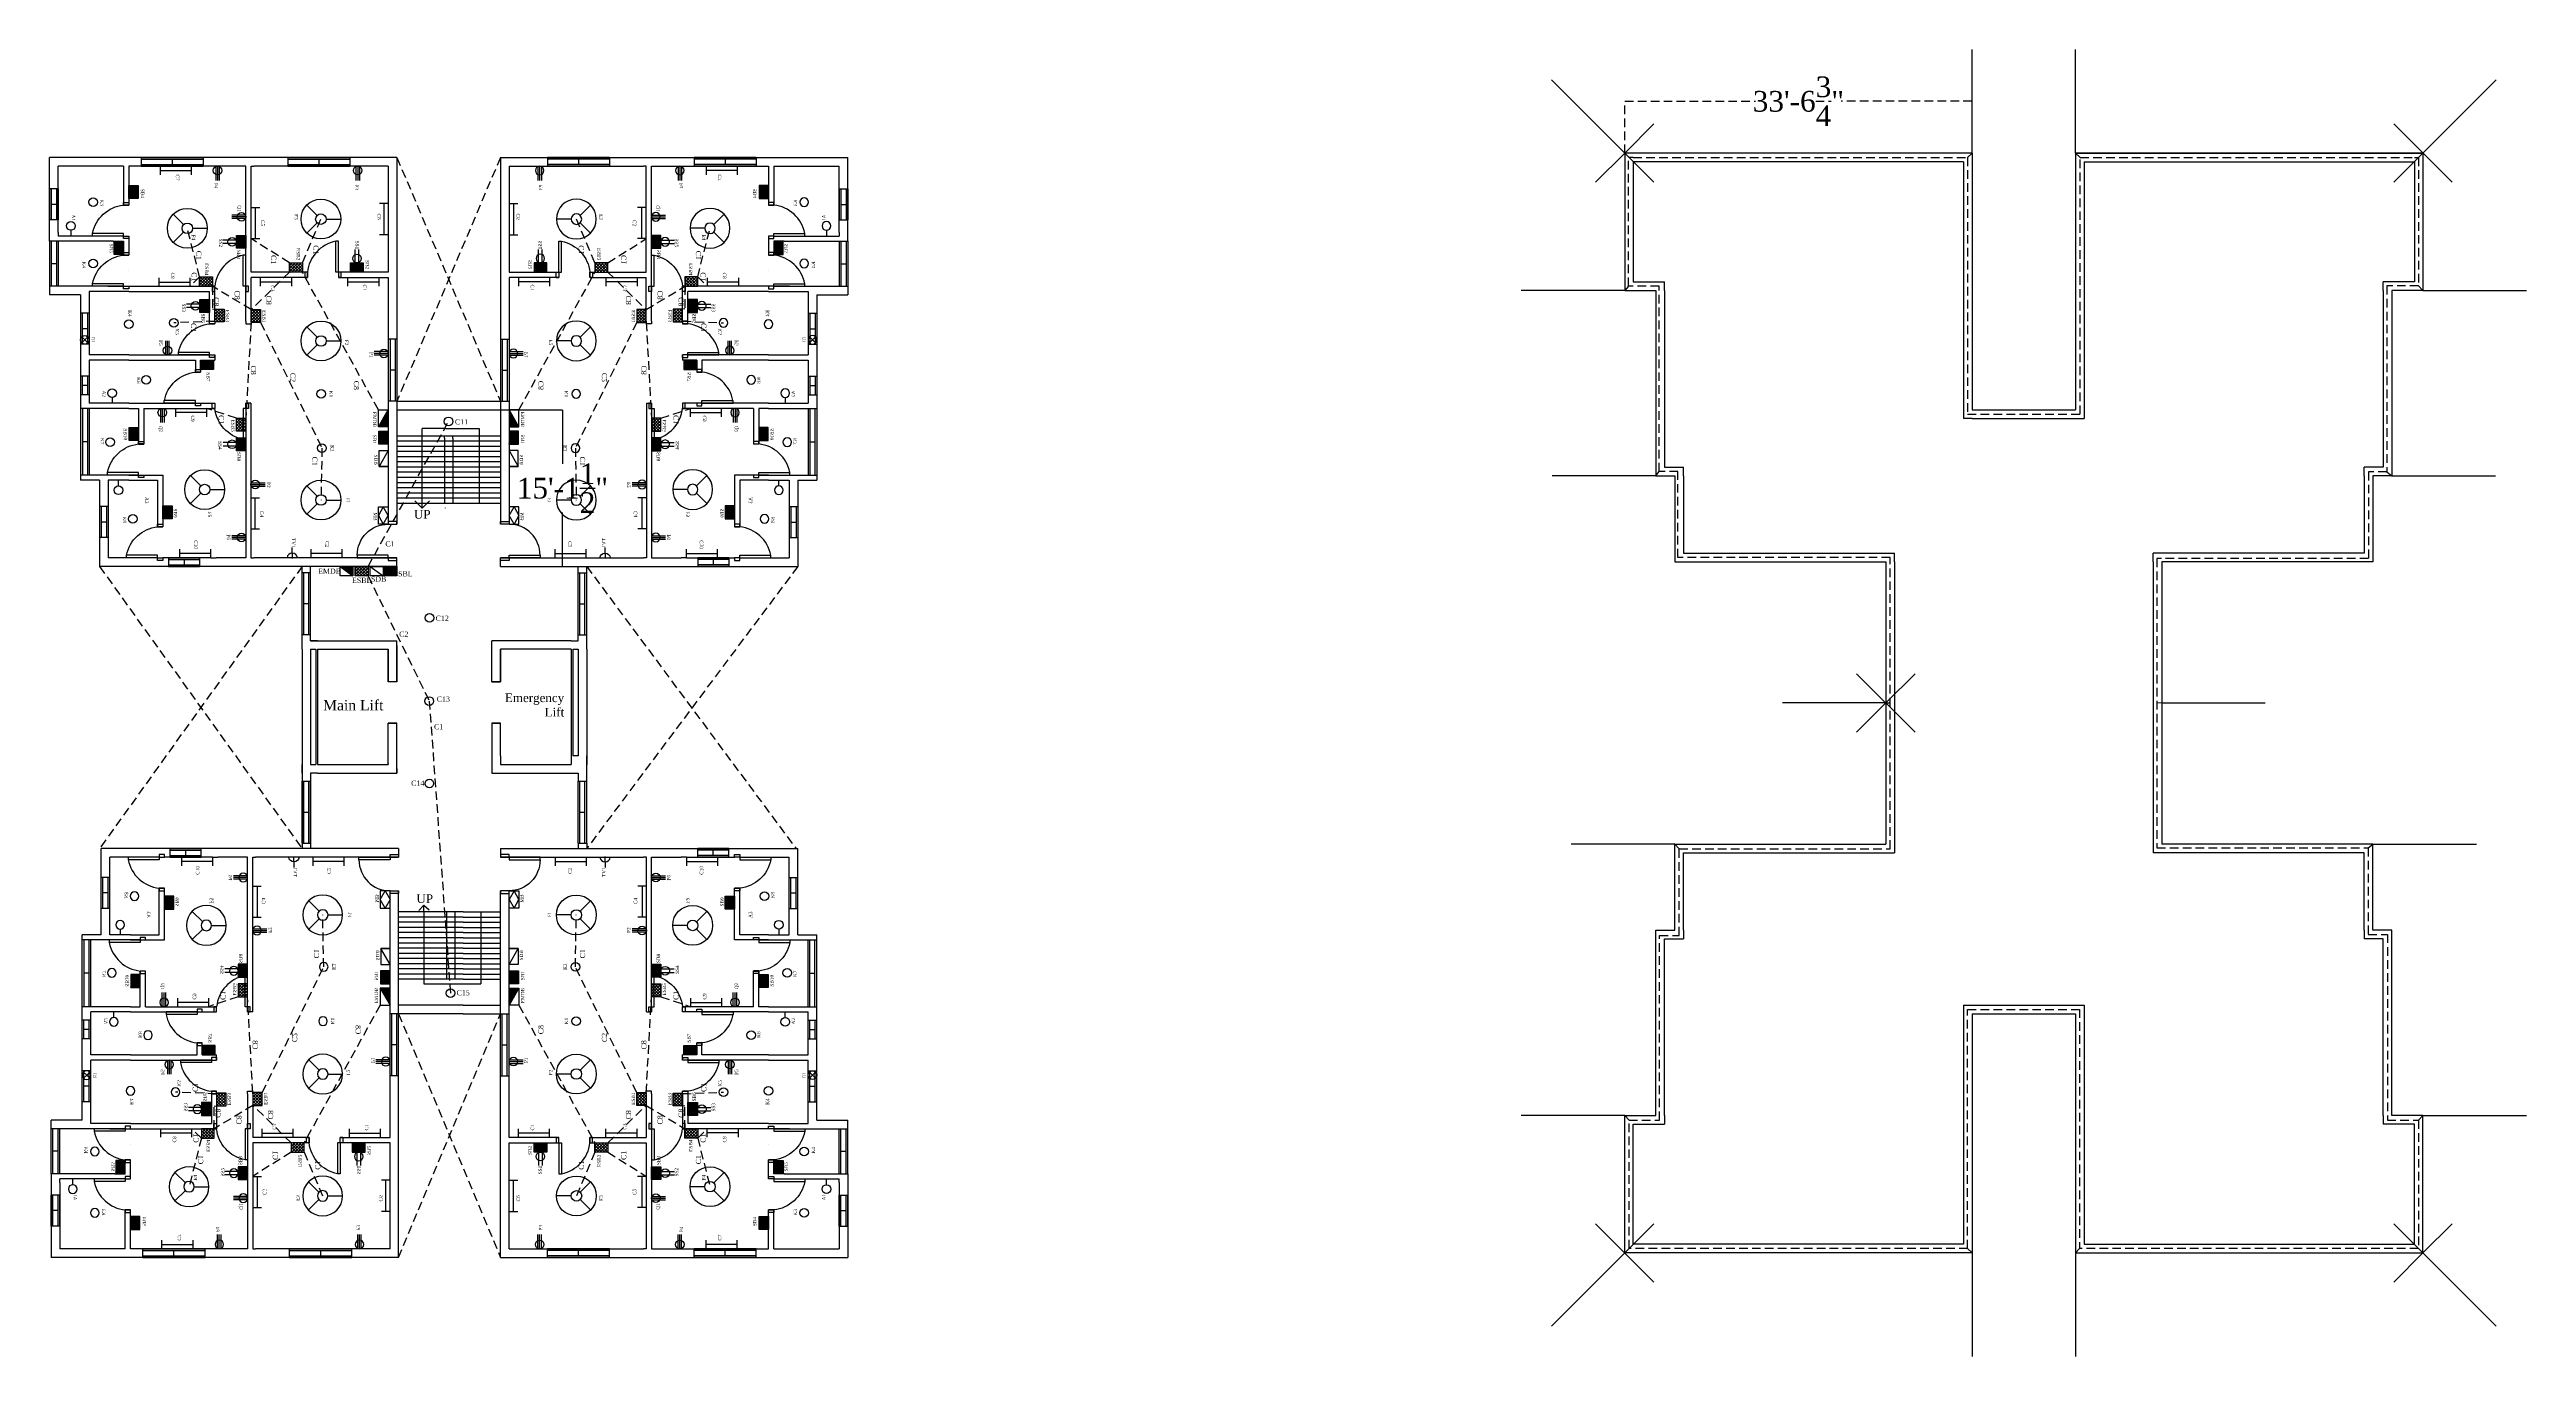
# Model space of a CAD drawing. Header units: inches. Extents: x -1254 to 1617, y -336 to 1179.
import ezdxf

# ---------------------------------------------------------------- set-up
doc = ezdxf.new("R2010")
doc.units = ezdxf.units.IN
doc.header["$LTSCALE"] = 40
doc.header["$MEASUREMENT"] = 0
doc.linetypes.add('HIDDEN', pattern=[0.375, 0.25, -0.125])
for name, color, linetype in [('Doors', 210, 'Continuous'), ('Down Conductor', 94, 'Continuous'), ('Emergency', 10, 'HIDDEN'), ('Entire Floor', 18, 'Continuous'), ('Fittings', 18, 'Continuous'), ('Roof Conductor', 162, 'HIDDEN'), ('Roof Lightning', 10, 'Continuous'), ('Void', 18, 'HIDDEN'), ('Walls', 7, 'Continuous'), ('Windows', 40, 'Continuous')]:
    doc.layers.add(name, color=color, linetype=linetype)
doc.styles.get("Standard").update_dxf_attribs({"font": 'times.ttf', "height": 24})
doc.dimstyles.get("Standard").update_dxf_attribs({"dimtxt": 0.18, "dimasz": 0.18, "dimexe": 0.18, "dimexo": 0.0625, "dimgap": 0.09, "dimtad": 0, "dimtih": 1, "dimtoh": 1, "dimdec": 4, "dimzin": 0, "dimdsep": 46, "dimlunit": 4, "dimtxsty": 'Standard', "dimcen": 0.09, "dimadec": 0, "dimazin": 0, "dimtfac": 1, "dimtdec": 4, "dimtofl": 0, "dimtmove": 0, "dimatfit": 3, "dimfxl": 1, "dimtolj": 1, "dimtzin": 0, "dimarcsym": 0})

# ---------------------------------------------------------------- blocks, each defined once
blk = doc.blocks.new('Ceiling Light')
at = {"layer": 'Fittings'}
blk.add_circle((0, 0), 5, dxfattribs=at)
blk = doc.blocks.new('Large Window')
at = {"layer": 'Windows'}
for p, q in [((0, 10), (72, 10)), ((0, 10), (0, 0)), ((0, 8), (72, 8)), ((0, 2), (72, 2)), ((0, 0), (72, 0)), ((36, 8), (36, 2)), ((72, 10), (72, 0))]:
    blk.add_line(p, q, dxfattribs=at)
blk = doc.blocks.new('Scaled Window')
at = {"layer": 'Windows'}
blk.add_blockref('Large Window', (0, 0), dxfattribs=at)
blk = doc.blocks.new('Door')
at = {"layer": 'Doors'}
for p, q in [((-6, 6), (-6, 42)), ((-3, 42), (-6, 42)), ((-3, 6), (-3, 42)), ((-3, 6), (-6, 6))]:
    blk.add_line(p, q, dxfattribs=at)
for points in [[(-42, 0), (-39, 0), (-39, 6), (-42, 6)], [(-3, 0), (0, 0), (0, 6), (-3, 6)]]:
    blk.add_lwpolyline(points, close=True, dxfattribs=at)
blk.add_arc((1.8, 1.7), 41, 100.959, 174.023, dxfattribs=at)
blk = doc.blocks.new('mirrored door')
at = {"layer": 'Doors', "xscale": -1}
blk.add_blockref('Door', (-42, 0), dxfattribs=at)
blk = doc.blocks.new('Main Door')
at = {"layer": 'Doors'}
for p, q in [((-3, 10), (-3, 46)), ((-3, 46), (0, 46)), ((0, 46), (0, 10)), ((-42, 0), (-42, 10)), ((-42, 10), (-39, 10)), ((-39, 0), (-42, 0)), ((-39, 10), (-39, 0)), ((0, 10), (-3, 10)), ((0, 0), (0, 10)), ((0, 10), (3, 10)), ((3, 0), (0, 0)), ((3, 10), (3, 0))]:
    blk.add_line(p, q, dxfattribs=at)
blk.add_arc((-3, 10), 36, 90, 180, dxfattribs=at)
blk = doc.blocks.new('Fan')
at = {"layer": 'Fittings'}
for p, q in [((0, 6.1), (0, 23.1)), ((-4.3, -4.3), (-16.3, -16.3)), ((4.3, -4.3), (16.3, -16.3))]:
    blk.add_line(p, q, dxfattribs=at)
for radius in [23.1, 6.12]:
    blk.add_circle((0, 0), radius, dxfattribs=at)
blk = doc.blocks.new('Tube Light')
at = {"layer": 'Fittings'}
for p, q in [((0, 0), (-10, 0)), ((-5, 0), (-5, -36)), ((0, -36), (-10, -36))]:
    blk.add_line(p, q, dxfattribs=at)
blk = doc.blocks.new('3 pin socket')
at = {"layer": 'Fittings'}
for p, q in [((-0.4, 2), (-16.4, 2)), ((0, 0), (-16.4, 0)), ((-0.4, -2), (-16.4, -2))]:
    blk.add_line(p, q, dxfattribs=at)
blk.add_circle((-5, 0), 5, dxfattribs=at)
blk = doc.blocks.new('2 pin socket')
at = {"layer": 'Fittings'}
for p, q in [((0.4, 2), (15.4, 2)), ((0.4, -2), (15.4, -2))]:
    blk.add_line(p, q, dxfattribs=at)
blk.add_circle((5, 0), 5, dxfattribs=at)
blk = doc.blocks.new('Wall Light')
at = {"layer": 'Fittings'}
blk.add_line((-6.7, 0), (0, 0), dxfattribs=at)
blk.add_circle((-11.7, 0), 5, dxfattribs=at)
blk = doc.blocks.new('SB New')
at = {"layer": 'Fittings'}
blk.add_lwpolyline([(0, 15), (11, 15), (11, 0), (0, 0)], close=True, dxfattribs=at)
blk = doc.blocks.new('SBB')
at = {"layer": 'Fittings'}
h = blk.add_hatch(dxfattribs=at)
h.set_pattern_fill('ANSI31', color=256, scale=7, style=0)
h.set_pattern_definition([(45, (139.0876, 45.9902), (-0.6187184, 0.6187184), [])])
h.paths.add_polyline_path([(0, 15), (11, 15), (11, 0), (0, 0)])
blk = doc.blocks.new('Switch Board New')
at = {"layer": 'Fittings'}
h = blk.add_hatch(dxfattribs=at)
h.set_pattern_fill('ANSI31', color=256, scale=9, style=0)
h.set_pattern_definition([(45, (175.8461, 25.8349), (-0.795495, 0.795495), [])])
h.paths.add_polyline_path([(0, 15), (11, 15), (11, 0), (0, 0)])
blk.add_blockref('SB New', (0, 0), dxfattribs=at)
blk = doc.blocks.new('Emergency Switch Board')
at = {"layer": 'Fittings'}
h = blk.add_hatch(dxfattribs=at)
h.set_pattern_fill('ANSI37', color=256, scale=20, style=0)
h.set_pattern_definition([(45, (255.487, -103.99), (-1.767767, 1.767767), []), (135, (255.487, -103.99), (-1.767767, -1.767767), [])])
h.paths.add_polyline_path([(0, 15), (11, 15), (11, 0), (0, 0)])
blk.add_lwpolyline([(0, 15), (11, 15), (11, 0), (0, 0)], close=True, dxfattribs=at)
blk = doc.blocks.new('1 Unit')
at = {"layer": 'Fittings'}
blk.add_hatch(color=256, dxfattribs=at).paths.add_polyline_path([(-161.7, -10), (-181.6, -10), (-161.7, -21.5)])
at = {"layer": 'Defpoints'}
for p, q in [((0, 0), (-10, 0)), ((-10, 0), (-10, 0)), ((-335, -64.8), (-335, -10)), ((-464, -169.1), (-464, -166)), ((-341, -169.1), (-464, -169.1)), ((-341, -166), (-341, -169.1)), ((-335, -166), (-335, -169.1)), ((-284.3, -169.1), (-335, -169.1)), ((-281.3, -175.1), (-281.3, -169.2)), ((-189.3, -172), (-189.3, -172.1)), ((-10, -169.2), (-10, -166)), ((-284.3, -175.1), (-464, -175.1)), ((-284.3, -175.1), (-281.3, -175.1)), ((-284.3, -211.1), (-324.8, -211.1)), ((-281.3, -217.1), (-318.8, -217.1)), ((-242.3, -211.1), (-239.3, -211.1)), ((-239.3, -217.1), (-239.3, -211.1)), ((-189.3, -215.7), (-189.3, -211.1)), ((-183.3, -215.7), (-183.3, -211.1)), ((-10, -215.7), (-10, -209.7)), ((-324.8, -329), (-324.8, -311)), ((-377, -329), (-377, -317)), ((-377, -356.8), (-377, -366.8)), ((-377, -366.8), (-377, -392.8)), ((-324.8, -356.8), (-324.8, -366.8)), ((-324.8, -366.8), (-324.8, -392.8)), ((-314.8, -366.8), (-314.8, -392.8)), ((-377, -392.8), (-324.8, -392.8)), ((-314.8, -392.8), (-314.8, -402.8)), ((-377, -402.8), (-387, -402.8)), ((-377, -402.8), (-324.8, -402.8)), ((-324.8, -402.8), (-314.8, -402.8))]:
    blk.add_line(p, q, dxfattribs=at)
at = {"layer": 'Emergency'}
for p, q in [((-181.6, -21.5), (-341, -109.6)), ((-352, -109.6), (-402.7, -88.1)), ((-282.8, -158.1), (-137.2, -86.9)), ((-137.2, -86.9), (-77, -88)), ((-352, -124.6), (-380, -169.1)), ((-341, -124.6), (-297.7, -169.1)), ((-297.7, -169.1), (-324.8, -213.7)), ((-282.8, -169.1), (-171.8, -175.1)), ((-171.8, -186.1), (-183.3, -220.3)), ((-335.8, -228.7), (-392, -243)), ((-335.8, -228.7), (-324.8, -239.9)), ((-324.8, -213.7), (-298.5, -213.7)), ((-298.5, -213.7), (-298.4, -211.1)), ((-284.3, -211.1), (-282.3, -258.7))]:
    blk.add_line(p, q, dxfattribs=at)
at = {"layer": 'Fittings'}
for p, q in [((-161.7, -21.5), (-181.6, -10)), ((-134.4, -10), (-115.8, -20.7)), ((-115.8, -20.7), (-115.8, -10)), ((-59.1, -10), (-69, -15.8)), ((-69, -15.8), (-59.1, -21.5)), ((-49.1, -15.8), (-59.1, -10)), ((-59.1, -21.5), (-49.1, -15.8)), ((-15.5, -121.4), (-21.8, -121.4)), ((-15.5, -121.4), (-9.4, -121.4)), ((-262.6, -361.7), (-266.2, -358.2)), ((-262.6, -361.7), (-266.2, -365.3)), ((-262.6, -361.7), (-259.1, -358.2)), ((-262.6, -361.7), (-259.1, -365.3))]:
    blk.add_line(p, q, dxfattribs=at)
for points in [[(-181.6, -10), (-161.7, -10), (-161.7, -21.5), (-181.6, -21.5)], [(-134.4, -10), (-115.8, -10), (-115.8, -20.7), (-134.4, -20.7)], [(-69, -10), (-49.1, -10), (-49.1, -21.5), (-69, -21.5)], [(-352, -39), (-341, -39), (-341, -54), (-352, -54)]]:
    blk.add_lwpolyline(points, close=True, dxfattribs=at)
blk.add_circle((-262.6, -361.7), 5, dxfattribs=at)
blk.add_arc((-9.4, -121.4), 6.03, 95.5289, 263.9522, dxfattribs=at)
at = {"layer": 'Walls'}
for p, q in [((-474, 0), (-49, 0)), ((-474, 0), (-474, -366.8)), ((-10, -10), (-10, 0)), ((0, 0), (0, -344.8)), ((-464, -10), (-341, -10)), ((-464, -10), (-464, -166)), ((-341, -10), (-341, -67.8)), ((-335, -10), (-49, -10)), ((-49, -10), (-49, 0)), ((-10, -10), (-10, -166)), ((-341, -67.8), (-335, -67.8)), ((-335, -64.8), (-335, -67.8)), ((-341, -103.8), (-341, -166)), ((-341, -103.8), (-335, -103.8)), ((-335, -103.9), (-335, -103.8)), ((-335, -103.9), (-335, -166)), ((-284.3, -169.1), (-281.3, -169.1)), ((-281.3, -169.1), (-281.3, -169.2)), ((-189.3, -169.2), (-10, -169.2)), ((-189.3, -169.2), (-189.3, -172)), ((-189.3, -172.1), (-189.3, -175.1)), ((-464, -175.1), (-464, -311)), ((-189.3, -175.1), (-10, -175.1)), ((-10, -175.2), (-10, -209.7)), ((-324.8, -311), (-324.8, -211.1)), ((-318.8, -311), (-318.8, -217.1)), ((-284.3, -211.1), (-281.3, -211.1)), ((-281.3, -217.1), (-281.3, -211.1)), ((-245.3, -215.7), (-245.3, -211.1)), ((-242.3, -211.1), (-245.3, -211.1)), ((-245.3, -311), (-245.3, -215.7)), ((-239.3, -227.7), (-239.3, -217.1)), ((-239.3, -227.7), (-226.4, -227.7)), ((-226.4, -227.7), (-225.2, -227.7)), ((-225.2, -233.7), (-225.2, -227.7)), ((-189.3, -211.1), (-183.3, -211.1)), ((-189.3, -227.7), (-189.3, -215.7)), ((-189.3, -233.7), (-189.3, -227.7)), ((-183.3, -293.5), (-183.3, -215.7)), ((-10, -215.7), (-10, -271.5)), ((-239.3, -233.7), (-225.2, -233.7)), ((-239.3, -311), (-239.3, -233.7)), ((-189.3, -311), (-189.3, -233.7)), ((-106, -271.5), (-47.5, -271.5)), ((-106, -277.5), (-106, -271.5)), ((-106, -293.5), (-106, -277.5)), ((-100, -277.5), (-46, -277.5)), ((-100, -299.5), (-100, -277.5)), ((-47.5, -271.5), (-46, -271.5)), ((-46, -277.5), (-46, -271.5)), ((-10, -277.5), (-10, -271.5)), ((-10, -277.5), (-10, -334.7)), ((-464, -311), (-419, -311)), ((-464, -311), (-419, -311)), ((-419, -317), (-419, -311)), ((-383, -311), (-377, -311)), ((-383, -317), (-383, -311)), ((-377, -311), (-360.8, -311)), ((-360.8, -317), (-360.8, -311)), ((-342.8, -311), (-342.8, -311)), ((-318.8, -311), (-318.8, -356.8)), ((-245.3, -311), (-245.3, -356.8)), ((-239.3, -311), (-239.3, -356.8)), ((-189.3, -311), (-189.3, -356.8)), ((-183.3, -293.5), (-143.2, -293.5)), ((-183.3, -299.5), (-141.8, -299.5)), ((-183.3, -311), (-183.3, -299.5)), ((-183.3, -311), (-183.3, -356.8)), ((-143.2, -293.5), (-141.8, -293.5)), ((-141.8, -299.5), (-141.8, -293.5)), ((-106, -299.5), (-106, -293.5)), ((-106, -311), (-106, -299.5)), ((-106, -311), (-106, -356.8)), ((-100, -311), (-100, -299.5)), ((-100, -311), (-100, -334.7)), ((-464, -317), (-419, -317)), ((-464, -317), (-419, -317)), ((-464, -317), (-464, -356.8)), ((-383, -317), (-383, -356.8)), ((-377, -317), (-360.8, -317)), ((-377, -329), (-377, -335)), ((-377, -335), (-377, -356.8)), ((-324.8, -335), (-324.8, -329)), ((-324.8, -335), (-324.8, -356.8)), ((-100, -334.7), (-10, -334.7)), ((-474, -366.8), (-474, -402.8)), ((-464, -356.8), (-464, -366.8)), ((-464, -366.8), (-464, -392.8)), ((-383, -356.8), (-383, -392.8)), ((-318.8, -356.8), (-245.3, -356.8)), ((-314.8, -366.8), (-100, -366.8)), ((-239.3, -356.8), (-189.3, -356.8)), ((-183.3, -356.8), (-106, -356.8)), ((-100, -344.8), (-10, -344.8)), ((-100, -344.8), (-100, -356.8)), ((-100, -356.8), (-100, -366.8)), ((-10, -344.8), (0, -344.8)), ((-387, -392.8), (-464, -392.8)), ((-387, -392.8), (-383, -392.8)), ((-387, -402.8), (-474, -402.8))]:
    blk.add_line(p, q, dxfattribs=at)
at = {"layer": 'Windows'}
for p, q in [((-183.3, -356.8), (-183.3, -366.8)), ((-183.3, -356.8), (-106, -356.8)), ((-183.3, -358.8), (-106, -358.8)), ((-183.3, -364.7), (-106, -364.7)), ((-183.3, -366.8), (-106, -366.8)), ((-144.6, -358.8), (-144.6, -364.7)), ((-106, -356.8), (-106, -366.8)), ((-377, -392.8), (-324.8, -392.8)), ((-377, -392.8), (-377, -402.8)), ((-377, -394.8), (-324.8, -394.8)), ((-377, -400.8), (-324.8, -400.8)), ((-350.9, -394.8), (-350.9, -400.8)), ((-324.8, -392.8), (-324.8, -402.8)), ((-377, -402.8), (-324.8, -402.8))]:
    blk.add_line(p, q, dxfattribs=at)
at = {"layer": 'Defpoints', "rotation": 270}
blk.add_blockref('mirrored door', (-189.3, -214.1), dxfattribs=at)
at = {"layer": 'Doors', "xscale": -1, "rotation": 180}
blk.add_blockref('Main Door', (-10, 0), dxfattribs=at)
at = {"layer": 'Doors'}
for name, p, rotation in [('Door', (-335, -64.8), 90), ('Door', (-318.8, -172.1), 90), ('mirrored door', (-284.2, -211.1), 180), ('mirrored door', (-228.2, -227.7), 180), ('mirrored door', (-49, -271.5), 180), ('mirrored door', (-422, -311), 180), ('mirrored door', (-363.8, -311), 180), ('mirrored door', (-145, -293.5), 180)]:
    blk.add_blockref(name, p, dxfattribs=dict(at, rotation=rotation))
at = {"layer": 'Fittings'}
for name, p, rotation in [('Tube Light', (-420.6, -10), 90), ('Tube Light', (-335, -57.1), 180), ('3 pin socket', (-247, -10), 90), ('Switch Board New', (-156.8, -10), 270), ('3 pin socket', (-464, -45.5), 180), ('2 pin socket', (-352, -46.3), 180), ('Switch Board New', (-341, -39), 180), ('Emergency Switch Board', (-341, -109.6), 180), ('Tube Light', (-335, -158.4), 180), ('Tube Light', (-380, -169.1), 270), ('Emergency Switch Board', (-282.8, -169.1), 90), ('3 pin socket', (-95, -169.2), 270), ('Tube Light', (-43.5, -169.2), 270), ('3 pin socket', (-405.3, -175.1), 90), ('Switch Board New', (-383.8, -175.1), 270), ('2 pin socket', (-376.3, -186.1), 270), ('Emergency Switch Board', (-283.4, -211.1), 90), ('Emergency Switch Board', (-171.8, -175.1), 270), ('Switch Board New', (-149, -175.1), 270), ('2 pin socket', (-141.6, -186.1), 270), ('3 pin socket', (-33.6, -175.1), 90), ('3 pin socket', (-464, -207.9), 180), ('Emergency Switch Board', (-324.8, -213.7), 180), ('Switch Board New', (-309.5, -217.4), 270), ('2 pin socket', (-302, -228.4), 270), ('Tube Light', (-464, -274.4), 180), ('Tube Light', (-334.7, -275.9), 180), ('3 pin socket', (-183.3, -272), 180), ('Switch Board New', (-55.2, -271.5), 90), ('Switch Board New', (-426.5, -311), 90), ('Switch Board New', (-160.9, -299.5), 270), ('Switch Board New', (-376.7, -317), 270), ('Wall Light', (-100, -322.9), 180)]:
    blk.add_blockref(name, p, dxfattribs=dict(at, rotation=rotation))
for name, p in [('Fan', (-402.7, -88.1)), ('Fan', (-261.4, -88)), ('Ceiling Light', (-200.2, -87.7)), ('Ceiling Light', (-137.2, -86.9)), ('Fan', (-77, -88)), ('Tube Light', (-10, -63.6)), ('Fan', (-89.1, -222.9)), ('Fan', (-392, -243)), ('SB New', (-239.3, -227.7)), ('SBB', (-239.3, -227.7)), ('Tube Light', (-173.3, -220.3)), ('Tube Light', (-10, -215.7)), ('Ceiling Light', (-282.3, -258.7)), ('3 pin socket', (-245.3, -266)), ('Ceiling Light', (-216.4, -290.6)), ('Ceiling Light', (-281, -310.8)), ('Ceiling Light', (-55.1, -306.2)), ('Wall Light', (-189.3, -330.3)), ('Ceiling Light', (-144.2, -332.6)), ('Ceiling Light', (-422.3, -352.3)), ('Wall Light', (-383, -377.9)), ('Ceiling Light', (-351.3, -352.1))]:
    blk.add_blockref(name, p, dxfattribs=at)
at = {"layer": 'Windows'}
blk.add_blockref('Large Window', (-263.5, -10), dxfattribs=at)
at = {"layer": 'Windows', "rotation": 90}
for p in [(-464, -126.4), (-464, -296.5)]:
    blk.add_blockref('Large Window', p, dxfattribs=at)
at = {"layer": 'Windows', "xscale": 0.5, "rotation": 90}
blk.add_blockref('Scaled Window', (0, -264.8), dxfattribs=at)
at = {"layer": 'Windows'}
for p, xscale in [((-69.5, -344.8), 0.5), ((-293.5, -366.8), 0.5), ((-220.4, -366.8), 0.2999999999999972), ((-437.7, -402.8), 0.5)]:
    blk.add_blockref('Scaled Window', p, dxfattribs=dict(at, xscale=xscale))
at = {"layer": 'Emergency', "char_height": 6, "attachment_point": 1}
for s, insert, width in [('C8', (-215.3, -43.9), 33.437), ('C1', (-372.3, -90.8), 19.17), ('C1', (-127.3, -92.2), 19.17), ('C1', (-361, -139.9), 19.17), ('C2', (-224.4, -117.6), 21.254), ('C8', (-314, -145.5), 33.437), ('C8', (-232.9, -163.3), 33.437), ('C8', (-319.9, -182.1), 33.437), ('C1', (-175.5, -200.6), 19.17), ('C1', (-366, -226.6), 19.17), ('C8', (-312.2, -206.5), 33.437), ('C1', (-341, -232), 19.17), ('C1', (-282.2, -232.7), 19.17)]:
    blk.add_mtext(s, dxfattribs=dict(at, insert=insert, width=width))
at = {"layer": 'Fittings', "char_height": 4}
for s, insert, width, attachment_point in [('C6', (-409.1, -18.5), 24.889, 1), ('P1', (-248.7, -27.5), 13.083, 1), ('EMDB', (-179.3, -23.9), 16.64, 1), ('SB1', (-152.7, -23.9), 15.215, 1), ('SDB', (-129.7, -22.2), 14.967, 1), ('MB', (-62.7, -22.9), 17.063, 1), ('P3', (-442.9, -44.7), 15.438, 1), ('SS1', (-377.6, -44.1), 17.323, 1), ('SB2', (-355.1, -32.4), 12.568, 1), ('C1', (-326.8, -35.1), 20.401, 1), ('     F2', (-270.4, -56.3), 49.235, 1), ('F1', (-79.8, -54.7), 17.258, 1), ('  K1', (-206.7, -74.4), 11.462, 1), ('    K2', (-146.8, -73.1), 46.448, 1), ('C2', (-25.9, -78.8), 10.302, 2), ('F3', (-408.4, -114.7), 16.269, 1), ('ESB2', (-369.2, -112.4), 14.369, 1), ('\\PC3', (-325.9, -135.4), 17.903, 1), ('TV1', (-33, -117.8), 37.795, 1), ('C5', (-401.7, -153.5), 20.023, 1), ('ESB1', (-297.1, -152), 17.033, 1), ('P2', (-97.8, -146.8), 22.129, 1), ('   C4', (-68.9, -154.6), 12.503, 1), ('Q1', (-418.7, -180.6), 14.718, 1), ('SB3', (-367, -181.4), 10.109, 1), ('ESB3', (-297.5, -194.5), 17.958, 1), ('ESB5', (-170.4, -188), 27.997, 1), ('SB8', (-132.6, -181.2), 16.518, 1), ('P6', (-37.1, -193.2), 11.662, 1), ('P4', (-444.9, -207.8), 13.471, 1), ('SS2', (-380.2, -202.1), 10.563, 1), ('ESB4', (-351.6, -218.6), 17.543, 1), ('SB6', (-293.1, -222.6), 11.634, 1), ('SB7', (-225, -216.6), 11.264, 1), ('SS4', (-145.3, -203), 15.109, 1), ('F5', (-63.6, -215), 22.648, 1), ('C7', (-454.5, -252.3), 13.662, 1), ('    F4', (-390.9, -233.8), 20.92, 1), ('C8', (-340.7, -257.9), 13.53, 1), ('SS3', (-304.8, -245), 10.238, 1), ('K5', (-276, -252.7), 10.988, 1), ('C9', (-175.1, -234.7), 17.169, 1), ('SB9', (-67.2, -255), 16.909, 1), ('C10', (-30.4, -231.1), 13.286, 1), ('P5', (-262.4, -271.7), 15.358, 1), ('Q2', (-163.2, -271.6), 15.175, 1), ('SB4', (-437.7, -292.9), 18.319, 1), ('K4', (-297.1, -307.6), 7.911, 1), ('K6', (-219.4, -297.4), 16.354, 1), ('SB10', (-160, -312.8), 12.568, 1), ('A3', (-80.5, -287.9), 13.064, 1), ('K8', (-57.8, -313.6), 24.295, 1), ('   K3', (-430.1, -339.9), 14.878, 1), ('SB5', (-374.2, -329.2), 13.429, 1), ('A2', (-203.8, -337.6), 15.348, 1), ('K7', (-148.9, -339.6), 19.779, 1), ('A1', (-407.9, -372.9), 10.115, 1), ('K4', (-353.5, -360.7), 13.286, 1), ('E1', (-266, -350), 25.088, 1)]:
    blk.add_mtext(s, dxfattribs=dict(at, insert=insert, width=width, attachment_point=attachment_point))
blk = doc.blocks.new('*D57')
at = {"layer": 'Defpoints', "color": 0}
for p in [(974.7, 1119.2), (571.9, 1059.2), (974.7, 1059.2), (-731.6, 761.5), (-731.6, 580), (-659.7, 580)]:
    blk.add_point(p, dxfattribs=at)
at = {"layer": 'Fittings', "color": 0, "lineweight": -2}
for p, q in [((-731.5, 761.5), (-659.5, 761.5)), ((-659.7, 761.3), (-659.7, 699)), ((-659.7, 580.1), (-659.7, 642.5)), ((-731.5, 580), (-659.5, 580))]:
    blk.add_line(p, q, dxfattribs=at)
at = {"layer": 'Fittings', "color": 0}
for points in [[(-659.7, 761.3), (-659.7, 761.3), (-659.7, 761.5)], [(-659.7, 580.1), (-659.7, 580.1), (-659.7, 580)]]:
    blk.add_solid(points, dxfattribs=at)
at = {"layer": 'Roof Conductor', "color": 0, "lineweight": -2}
for p, q in [((571.9, 1059.2), (571.9, 1119.4)), ((572.1, 1119.2), (723.6, 1119.2)), ((974.5, 1119.2), (823, 1119.2)), ((974.7, 1059.2), (974.7, 1119.4))]:
    blk.add_line(p, q, dxfattribs=at)
at = {"layer": 'Roof Conductor', "color": 0}
for points in [[(572.1, 1119.2), (572.1, 1119.1), (571.9, 1119.2)], [(974.5, 1119.2), (974.5, 1119.1), (974.7, 1119.2)]]:
    blk.add_solid(points, dxfattribs=at)
at = {"layer": 'Fittings', "color": 0, "insert": (-659.7, 670.7), "char_height": 24, "attachment_point": 5}
blk.add_mtext('\\A1;15\'-1{\\H1.000000x;\\S1/2;}"', dxfattribs=at)
at = {"layer": 'Roof Conductor', "color": 0, "insert": (773.3, 1119.2), "char_height": 24, "attachment_point": 5}
blk.add_mtext('\\A1;33\'-6{\\H1.000000x;\\S3/4;}"', dxfattribs=at)
blk = doc.blocks.new('Cross')
at = {"layer": 'Down Conductor'}
for p, q in [((-33.9, 33.9), (33.9, -33.9)), ((0, 0), (33.9, 33.9)), ((0, 0), (-33.9, -33.9))]:
    blk.add_line(p, q, dxfattribs=at)

msp = doc.modelspace()

# ---------------------------------------------------------------- hatches: boundary and pattern name
at = {"layer": 'Fittings'}
msp.add_hatch(color=256, dxfattribs=at).paths.add_polyline_path([(-902.53497, 579.96034), (-917.50478, 579.96034), (-902.53497, 568.93163)])

# ---------------------------------------------------------------- linework, layer by layer
at = {"layer": 'Emergency'}
for p, q in [((-885.00211, 579.9328), (-791.64098, 748.15108)), ((-885.00211, 568.90409), (-814.05806, 423.96692)), ((-814.05806, 423.96692), (-789.5117, 85.3542))]:
    msp.add_line(p, q, dxfattribs=at)
at = {"layer": 'Entire Floor'}
for p, q in [((964.66686, 1049.1784), (964.66686, 761.47524)), ((974.66686, 1059.1784), (974.66686, 761.47524)), ((1497.41686, 1059.1784), (1094.66686, 1059.1784)), ((1094.66686, 1059.1784), (1094.66686, 761.47524)), ((1104.66686, 1049.1784), (1104.66686, 761.47524)), ((-776.58764, 771.47524), (-731.58764, 771.47524)), ((-776.58764, 761.47524), (-731.58764, 761.47524)), ((964.66686, 761.47524), (964.66686, 751.47524)), ((974.66686, 751.47524), (964.66686, 751.47524)), ((974.66686, 761.47524), (1094.66686, 761.47524)), ((974.66686, 751.47524), (1094.66686, 751.47524)), ((1094.66686, 751.47524), (1104.66686, 751.47524)), ((1104.66686, 761.47524), (1104.66686, 751.47524)), ((-822.27041, 647.72621), (-822.27041, 739.98117)), ((-796.58764, 728.81041), (-796.58764, 731.47524)), ((-796.58764, 728.81041), (-796.58764, 653.47524)), ((-795.4052, 739.98117), (-756.2093, 739.98117)), ((-786.58764, 728.81041), (-786.58764, 731.47524)), ((-786.58764, 728.81041), (-786.58764, 653.47524)), ((-776.58764, 731.47524), (-731.58764, 731.47524)), ((-776.58764, 725.47524), (-731.58764, 725.47524)), ((-776.58764, 719.47524), (-731.58764, 719.47524)), ((-756.2093, 739.98117), (-756.2093, 653.47524)), ((-776.58764, 713.47524), (-731.58764, 713.47524)), ((-776.58764, 707.47524), (-731.58764, 707.47524)), ((-776.58764, 701.47524), (-731.58764, 701.47524)), ((-776.58764, 695.47524), (-731.58764, 695.47524)), ((-776.58764, 689.47524), (-731.58764, 689.47524)), ((-776.58764, 683.47524), (-731.58764, 683.47524)), ((-776.58764, 683.47524), (-731.58764, 683.47524)), ((-776.58764, 677.47524), (-731.58764, 677.47524)), ((-776.58764, 671.47524), (-731.58764, 671.47524)), ((-776.58764, 665.47524), (-731.58764, 665.47524)), ((-776.58764, 659.47524), (-731.58764, 659.47524)), ((-776.58764, 653.47524), (-731.58764, 653.47524)), ((-961.58754, 493.91479), (-961.58754, 579.96034)), ((-951.58754, 493.91479), (-951.58754, 579.96034)), ((-641.58765, 572.60685), (-641.58765, 579.96034)), ((-631.58765, 572.60685), (-631.58765, 579.96034)), ((-961.58754, 483.91479), (-961.58754, 493.91479)), ((-951.58754, 493.91479), (-943.58754, 493.91479)), ((-943.58754, 493.91479), (-861.58754, 493.91479)), ((-861.58754, 493.91479), (-851.58754, 493.91479)), ((-851.58754, 488.21034), (-851.58754, 493.91479)), ((-851.58754, 488.21034), (-851.58754, 483.91479)), ((-741.58765, 446.16479), (-741.58765, 493.91479)), ((-731.58765, 493.91479), (-741.58765, 493.91479)), ((-649.58765, 493.91479), (-731.58765, 493.91479)), ((-649.58765, 493.91479), (-641.58765, 493.91479)), ((-641.58765, 493.91479), (-641.58765, 500.60685)), ((-631.58765, 493.91479), (-631.58765, 500.60685)), ((-631.58765, 483.91479), (-631.58765, 493.91479)), ((-961.58754, 483.91479), (-961.58754, 350.204)), ((-951.58754, 483.91479), (-951.58754, 350.204)), ((-951.58754, 483.91479), (-945.58754, 483.91479)), ((-945.58754, 483.91479), (-945.58754, 350.204)), ((-943.58754, 483.91479), (-943.58754, 350.204)), ((-943.58754, 483.91479), (-861.58754, 483.91479)), ((-861.58754, 483.91479), (-861.58754, 446.16479)), ((-851.58754, 483.91479), (-851.58754, 446.16479)), ((-649.58765, 483.91479), (-731.58765, 483.91479)), ((-731.58765, 483.91479), (-731.58765, 446.16479)), ((-649.58765, 483.91479), (-649.58765, 360.41479)), ((-647.58765, 483.91479), (-647.58765, 360.41479)), ((-647.58765, 483.91479), (-641.58765, 483.91479)), ((-641.58765, 483.91479), (-641.58765, 360.41479)), ((-631.58765, 483.91479), (-631.58765, 360.41479)), ((-851.58754, 446.16479), (-861.58754, 446.16479)), ((-741.58765, 446.16479), (-731.58765, 446.16479)), ((-861.58754, 390.46034), (-861.58754, 398.16479)), ((-861.58754, 398.16479), (-851.58754, 398.16479)), ((-861.58754, 350.204), (-861.58754, 390.46034)), ((-851.58754, 345.60494), (-851.58754, 398.16479)), ((-741.58765, 398.16479), (-741.58765, 350.41479)), ((-741.58765, 398.16479), (-731.58765, 398.16479)), ((-731.58765, 360.41479), (-731.58765, 398.16479)), ((-961.58754, 340.204), (-961.58754, 350.204)), ((-951.58754, 350.204), (-945.58754, 350.204)), ((-943.58754, 350.204), (-861.58754, 350.204)), ((-851.58754, 340.204), (-851.58754, 345.60494)), ((-741.58765, 350.41479), (-741.58765, 340.204)), ((-731.58765, 360.41479), (-731.58765, 350.204)), ((-731.58765, 350.204), (-649.58765, 350.204)), ((-649.58765, 360.41479), (-649.58765, 350.204)), ((-641.58765, 360.41479), (-647.58765, 360.41479)), ((-631.58765, 350.41479), (-631.58765, 360.41479)), ((-631.58765, 331.128), (-631.58765, 350.41479)), ((-961.58754, 340.204), (-961.58754, 252.96034)), ((-951.58754, 340.204), (-951.58754, 252.96034)), ((-943.58754, 340.204), (-951.58754, 340.204)), ((-943.58754, 340.204), (-861.58754, 340.204)), ((-861.58754, 340.204), (-851.58754, 340.204)), ((-741.58765, 340.204), (-641.58765, 340.204)), ((-641.58765, 340.204), (-641.58765, 331.128)), ((-641.58765, 259.128), (-641.58765, 252.96034)), ((-631.58765, 259.128), (-631.58765, 252.96034)), ((-820.2217, 179.44543), (-820.2217, 187.41701)), ((-820.2217, 179.44543), (-820.2217, 96.14026)), ((-793.95509, 179.44543), (-793.95509, 101.44543)), ((-784.58765, 179.44543), (-784.58765, 101.44543)), ((-774.58765, 179.44543), (-731.58765, 179.44543)), ((-774.58765, 173.44543), (-731.58765, 173.44543)), ((-754.20931, 179.44543), (-754.20931, 101.44543)), ((-774.58765, 167.44543), (-731.58765, 167.44543)), ((-774.58765, 161.44543), (-731.58765, 161.44543)), ((-774.58765, 155.44543), (-731.58765, 155.44543)), ((-774.58765, 149.44543), (-731.58765, 149.44543)), ((-774.58765, 143.44543), (-731.58765, 143.44543)), ((-774.58765, 137.44543), (-731.58765, 137.44543)), ((-774.58765, 131.44543), (-731.58765, 131.44543)), ((-774.58765, 125.44543), (-731.58765, 125.44543)), ((-774.58765, 119.44543), (-731.58765, 119.44543)), ((-820.2217, 96.14026), (-754.20931, 96.14026)), ((-774.58765, 113.44543), (-731.58765, 113.44543)), ((-774.58765, 107.44543), (-731.58765, 107.44543)), ((-774.58765, 101.44543), (-731.58765, 101.44543)), ((-754.20931, 101.44543), (-754.20931, 96.14026)), ((-774.58765, 71.44543), (-731.58765, 71.44543)), ((-774.58765, 61.44543), (-731.58765, 61.44543)), ((964.66686, 71.44543), (964.66686, -205.8216)), ((964.66686, 71.44543), (1104.66686, 71.44543)), ((974.66686, 61.44543), (1094.66686, 61.44543)), ((974.66686, 61.44543), (974.66686, -215.8216)), ((1094.66686, 61.44543), (1094.66686, -215.8216)), ((1104.66686, 71.44543), (1104.66686, -205.8216))]:
    msp.add_line(p, q, dxfattribs=at)
at = {"layer": 'Fittings'}
for p, q in [((974.66686, 1059.1784), (571.91686, 1059.1784)), ((571.91686, 1059.1784), (571.91686, 899.9284)), ((964.66686, 1049.1784), (581.91686, 1049.1784)), ((581.91686, 1049.1784), (581.91686, 909.9284)), ((1094.66686, 1059.1784), (1497.41686, 1059.1784)), ((1104.66686, 1049.1784), (1487.41686, 1049.1784)), ((1487.41686, 1049.1784), (1487.41686, 909.9284)), ((1497.41686, 1059.1784), (1497.41686, 899.9284)), ((571.91686, 899.9284), (607.91686, 899.9284)), ((581.91686, 909.9284), (607.91686, 909.9284)), ((607.91686, 909.9284), (617.91686, 909.9284)), ((607.91686, 899.9284), (607.91686, 685.1784)), ((617.91686, 899.9284), (617.91686, 909.9284)), ((617.91686, 899.9284), (617.91686, 695.1784)), ((1461.41686, 909.9284), (1451.41686, 909.9284)), ((1451.41686, 899.9284), (1451.41686, 909.9284)), ((1451.41686, 899.9284), (1451.41686, 695.1784)), ((1487.41686, 909.9284), (1461.41686, 909.9284)), ((1497.41686, 899.9284), (1461.41686, 899.9284)), ((1461.41686, 899.9284), (1461.41686, 685.1784)), ((-851.58754, 771.47524), (-776.58764, 771.47524)), ((-851.58754, 761.47524), (-776.58764, 761.47524)), ((-851.58754, 731.47524), (-776.58764, 731.47524)), ((-851.58754, 725.47524), (-776.58764, 725.47524)), ((-851.58754, 719.47524), (-776.58764, 719.47524)), ((-795.4052, 739.98117), (-822.27041, 739.98117)), ((-851.58755, 689.47524), (-776.58765, 689.47524)), ((-851.58754, 713.47524), (-776.58764, 713.47524)), ((-851.58754, 707.47524), (-776.58765, 707.47524)), ((-851.58754, 701.47524), (-776.58765, 701.47524)), ((-851.58754, 695.47524), (-776.58765, 695.47524)), ((617.91686, 695.1784), (629.97936, 695.1784)), ((629.97936, 695.1784), (639.97936, 695.1784)), ((639.97936, 685.1784), (639.97936, 695.1784)), ((1439.35436, 695.1784), (1429.35436, 695.1784)), ((1429.35436, 685.1784), (1429.35436, 695.1784)), ((1451.41686, 695.1784), (1439.35436, 695.1784)), ((-851.58755, 683.47524), (-776.58765, 683.47524)), ((-851.58755, 677.47524), (-776.58765, 677.47524)), ((-851.58755, 671.47524), (-776.58765, 671.47524)), ((-851.58755, 665.47524), (-776.58765, 665.47524)), ((607.91686, 685.1784), (629.97936, 685.1784)), ((629.97936, 685.1784), (629.97936, 585.1784)), ((639.97936, 685.1784), (639.97936, 595.1784)), ((1429.35436, 685.1784), (1429.35436, 595.1784)), ((1461.41686, 685.1784), (1439.35436, 685.1784)), ((1439.35436, 685.1784), (1439.35436, 585.1784)), ((-851.58755, 659.47524), (-776.58765, 659.47524)), ((-851.58755, 653.47524), (-776.58765, 653.47524)), ((-822.22373, 647.67952), (-830.70901, 656.1648)), ((-822.22169, 647.67952), (-813.74383, 656.17221)), ((-795.37691, 647.53417), (-795.4052, 647.82488)), ((-917.50478, 579.96034), (-902.53497, 568.93163)), ((-882.68826, 579.9328), (-867.71845, 568.90409)), ((629.97936, 585.1784), (874.72936, 585.1784)), ((639.97936, 595.1784), (874.72936, 595.1784)), ((874.72936, 595.1784), (884.72936, 595.1784)), ((874.72936, 585.1784), (874.72936, 258.1784)), ((884.72936, 585.1784), (884.72936, 595.1784)), ((884.72936, 585.1784), (884.72936, 258.1784)), ((1194.60436, 595.1784), (1184.60436, 595.1784)), ((1184.60436, 585.1784), (1184.60436, 595.1784)), ((1184.60436, 585.1784), (1184.60436, 258.1784)), ((1429.35436, 595.1784), (1194.60436, 595.1784)), ((1439.35436, 585.1784), (1194.60436, 585.1784)), ((1194.60436, 585.1784), (1194.60436, 258.1784)), ((-961.58754, 483.91479), (-961.58754, 493.91479)), ((-943.58754, 493.91479), (-951.58754, 493.91479)), ((-851.58754, 446.16479), (-851.58754, 488.21034)), ((-649.58765, 493.91479), (-641.58765, 493.91479)), ((-631.58765, 483.91479), (-631.58765, 493.91479)), ((-861.58754, 446.16479), (-861.58754, 483.91479)), ((-861.58754, 446.16479), (-861.58754, 483.91479)), ((-731.58765, 446.16479), (-731.58765, 483.91479)), ((-851.58754, 446.16479), (-861.58754, 446.16479)), ((-731.58765, 446.16479), (-741.58765, 446.16479)), ((-861.58754, 351.41479), (-861.58754, 398.16479)), ((-851.58754, 398.16479), (-861.58754, 398.16479)), ((-731.58765, 398.16479), (-741.58765, 398.16479)), ((-731.58765, 360.41479), (-731.58765, 398.16479)), ((-961.58754, 350.204), (-961.58754, 340.204)), ((-861.58754, 351.41479), (-861.58754, 350.204)), ((-851.58754, 345.60494), (-851.58754, 340.204)), ((-631.58765, 360.41479), (-631.58765, 350.41479)), ((-943.58754, 340.204), (-951.58754, 340.204)), ((629.97936, 158.1784), (629.97936, 258.1784)), ((629.97936, 258.1784), (874.72936, 258.1784)), ((639.97936, 158.1784), (639.97936, 248.1784)), ((639.97936, 248.1784), (874.72936, 248.1784)), ((874.72936, 248.1784), (884.72936, 248.1784)), ((884.72936, 258.1784), (884.72936, 248.1784)), ((1184.60436, 258.1784), (1184.60436, 248.1784)), ((1194.60436, 248.1784), (1184.60436, 248.1784)), ((1439.35436, 258.1784), (1194.60436, 258.1784)), ((1429.35436, 248.1784), (1194.60436, 248.1784)), ((1429.35436, 158.1784), (1429.35436, 248.1784)), ((1439.35436, 158.1784), (1439.35436, 258.1784)), ((-774.58765, 179.44543), (-849.58754, 179.44543)), ((-774.58765, 173.44543), (-849.58754, 173.44543)), ((-820.2217, 187.41701), (-826.11337, 181.00784)), ((-820.2217, 187.41701), (-814.26998, 181.79666)), ((-774.58765, 167.44543), (-849.58754, 167.44543)), ((-774.58765, 161.44543), (-849.58754, 161.44543)), ((-774.58765, 155.44543), (-849.58754, 155.44543)), ((-774.58765, 149.44543), (-849.58754, 149.44543)), ((607.91686, -56.5716), (607.91686, 158.1784)), ((607.91686, 158.1784), (629.97936, 158.1784)), ((617.91686, -56.5716), (617.91686, 148.1784)), ((617.91686, 148.1784), (629.97936, 148.1784)), ((629.97936, 148.1784), (639.97936, 148.1784)), ((639.97936, 158.1784), (639.97936, 148.1784)), ((1429.35436, 158.1784), (1429.35436, 148.1784)), ((1439.35436, 148.1784), (1429.35436, 148.1784)), ((1461.41686, 158.1784), (1439.35436, 158.1784)), ((1451.41686, 148.1784), (1439.35436, 148.1784)), ((1451.41686, -56.5716), (1451.41686, 148.1784)), ((1461.41686, -56.5716), (1461.41686, 158.1784)), ((-774.58765, 143.44543), (-849.58754, 143.44543)), ((-774.58765, 137.44543), (-849.58754, 137.44543)), ((-774.58765, 131.44543), (-849.58754, 131.44543)), ((-774.58765, 125.44543), (-849.58754, 125.44543)), ((-774.58765, 119.44543), (-849.58754, 119.44543)), ((-774.58765, 113.44543), (-849.58754, 113.44543)), ((-774.58765, 107.44543), (-849.58754, 107.44543)), ((-774.58765, 101.44543), (-849.58754, 101.44543)), ((-774.58765, 71.44543), (-849.58754, 71.44543)), ((-774.58765, 61.44543), (-849.58754, 61.44543)), ((571.91686, -215.8216), (571.91686, -56.5716)), ((571.91686, -56.5716), (607.91686, -56.5716)), ((617.91686, -56.5716), (617.91686, -66.5716)), ((1451.41686, -56.5716), (1451.41686, -66.5716)), ((1497.41686, -56.5716), (1461.41686, -56.5716)), ((1497.41686, -215.8216), (1497.41686, -56.5716)), ((581.91686, -205.8216), (581.91686, -66.5716)), ((581.91686, -66.5716), (607.91686, -66.5716)), ((607.91686, -66.5716), (617.91686, -66.5716)), ((1461.41686, -66.5716), (1451.41686, -66.5716)), ((1487.41686, -66.5716), (1461.41686, -66.5716)), ((1487.41686, -205.8216), (1487.41686, -66.5716)), ((974.66686, -215.8216), (571.91686, -215.8216)), ((964.66686, -205.8216), (581.91686, -205.8216)), ((1094.66686, -215.8216), (1497.41686, -215.8216)), ((1104.66686, -205.8216), (1487.41686, -205.8216))]:
    msp.add_line(p, q, dxfattribs=at)
for points in [[(-917.50478, 579.96034), (-902.53497, 579.96034), (-902.53497, 568.93163), (-917.50478, 568.93163)], [(-882.68826, 579.9328), (-867.71845, 579.9328), (-867.71845, 568.90409), (-882.68826, 568.90409)]]:
    msp.add_lwpolyline(points, close=True, dxfattribs=at)
at = {"layer": 'Roof Conductor'}
for p, q in [((571.91686, 1059.1784), (576.91686, 1054.1784)), ((576.25483, 905.06688), (576.25483, 1054.1784)), ((581.91686, 1054.1784), (576.25483, 1054.1784)), ((581.91686, 1054.1784), (969.46967, 1054.1784)), ((969.46967, 1054.1784), (974.66685, 1059.1784)), ((969.46967, 1054.1784), (969.46967, 756.59237)), ((1100.07446, 1054.1784), (1094.66686, 1059.1784)), ((1100.07446, 1054.1784), (1487.41686, 1054.1784)), ((1100.07446, 756.59237), (1100.07446, 1054.1784)), ((1487.41686, 1054.1784), (1492.35263, 1054.1784)), ((1497.41686, 1059.1784), (1492.35263, 1054.1784)), ((1492.35263, 1054.1784), (1492.35263, 905.22628)), ((576.25483, 905.06688), (571.91686, 899.9284)), ((611.83802, 905.06688), (576.25483, 905.06688)), ((611.83802, 689.97076), (611.83802, 905.06688)), ((1492.35263, 905.22628), (1455.53362, 905.22628)), ((1455.53362, 905.22628), (1455.53362, 689.73308)), ((1492.35263, 905.22628), (1497.41686, 899.9284)), ((969.46967, 756.59237), (1100.07446, 756.59237)), ((607.91686, 685.1784), (611.83802, 689.97076)), ((633.69397, 689.97076), (611.83802, 689.97076)), ((633.69397, 590.50404), (633.69397, 689.97076)), ((1455.53362, 689.73308), (1434.09878, 689.73308)), ((1434.09878, 689.73308), (1434.09878, 589.16431)), ((1455.53362, 689.73308), (1461.41686, 685.1784)), ((879.79772, 590.50404), (633.69397, 590.50404)), ((879.79772, 252.69567), (879.79772, 590.50404)), ((1434.09878, 589.16431), (1188.86879, 589.16431)), ((1188.86879, 589.16431), (1188.86879, 253.69463)), ((874.72936, 421.6784), (879.79772, 421.6784)), ((1194.60436, 421.6784), (1188.86879, 421.42947)), ((635.06726, 252.69567), (629.97936, 258.1784)), ((635.06726, 152.09367), (635.06726, 252.69567)), ((635.06726, 252.69567), (879.79772, 252.69567)), ((1188.86879, 253.69463), (1434.01381, 253.69463)), ((1434.01381, 253.69463), (1439.35436, 258.1784)), ((1434.01381, 253.69463), (1434.01381, 153.49208)), ((612.19558, -61.84506), (612.19558, 152.09367)), ((612.19558, 152.09367), (635.06726, 152.09367)), ((1434.01381, 153.49208), (1456.12309, 153.49208)), ((1456.12309, 153.49208), (1456.12309, -61.94793)), ((969.53886, -210.72851), (969.53886, 66.54949)), ((969.53886, 66.54949), (1099.32703, 66.54949)), ((1099.32703, 66.54949), (1099.32703, -210.72851)), ((576.90115, -61.84506), (571.91686, -56.5716)), ((1492.30246, -61.94793), (1497.41686, -56.5716)), ((576.90115, -210.72851), (576.90115, -61.84506)), ((576.90115, -61.84506), (612.19558, -61.84506)), ((1456.12309, -61.94793), (1492.30246, -61.94793)), ((1492.30246, -61.94793), (1492.30246, -210.72851)), ((576.90115, -210.72851), (571.91686, -215.8216)), ((969.53886, -210.72851), (576.90115, -210.72851)), ((969.53886, -210.72851), (974.66686, -215.8216)), ((1099.32703, -210.72851), (1094.66686, -215.8216)), ((1492.30246, -210.72851), (1099.32703, -210.72851)), ((1492.30246, -210.70721), (1497.41686, -215.8216))]:
    msp.add_line(p, q, dxfattribs=at)
at = {"layer": 'Roof Lightning'}
for p, q in [((974.66685, 1059.1784), (974.66685, 1179.1784)), ((1094.66686, 1059.1784), (1094.66686, 1179.1784)), ((571.91686, 1059.1784), (487.06404, 1144.03121)), ((1497.41686, 1059.1784), (1582.26967, 1144.03121)), ((571.91686, 899.9284), (451.91686, 899.9284)), ((1497.41686, 899.9284), (1617.41686, 899.9284)), ((607.91686, 685.1784), (487.91686, 685.1784)), ((1461.41686, 685.1784), (1581.41686, 685.1784)), ((874.72936, 421.6784), (754.72936, 421.6784)), ((1194.60436, 421.6784), (1314.60436, 421.6784)), ((629.97936, 258.1784), (509.97936, 258.1784)), ((1439.35436, 258.1784), (1559.35436, 258.1784)), ((571.91686, -56.5716), (451.91686, -56.5716)), ((1497.41686, -56.5716), (1617.41686, -56.5716)), ((571.91686, -215.8216), (487.06404, -300.67442)), ((974.66686, -215.8216), (974.66686, -335.8216)), ((1094.66686, -215.8216), (1094.66686, -335.8216)), ((1497.41686, -215.8216), (1582.26967, -300.67442))]:
    msp.add_line(p, q, dxfattribs=at)
at = {"layer": 'Void'}
for p, q in [((-851.58754, 1053.96034), (-731.58764, 771.47524)), ((-731.58764, 1053.96034), (-851.58754, 771.47524)), ((-1196.33754, 579.96034), (-961.58754, 252.96034)), ((-961.58754, 579.96034), (-1196.33754, 252.96034)), ((-631.58765, 579.96034), (-388.83764, 252.96034)), ((-386.83764, 579.96034), (-631.58765, 252.96034)), ((-849.58754, -221.03966), (-731.58765, 61.44543)), ((-849.58754, 61.44543), (-731.58765, -221.03966))]:
    msp.add_line(p, q, dxfattribs=at)

# ---------------------------------------------------------------- block references
at = {"layer": 'Defpoints'}
for p, rotation in [((-851.58754, 579.96034), 270), ((-731.58764, 252.96034), 90)]:
    msp.add_blockref('1 Unit', p, dxfattribs=dict(at, rotation=rotation))
at = {"layer": 'Defpoints', "xscale": -1}
for p, rotation in [((-731.58764, 579.96034), 90), ((-849.58754, 252.96034), 270)]:
    msp.add_blockref('1 Unit', p, dxfattribs=dict(at, rotation=rotation))
at = {"layer": 'Down Conductor'}
for p in [(571.91686, 1059.1784), (1497.41686, 1059.1784), (874.72936, 421.6784), (571.91686, -215.8216), (1497.41686, -215.8216)]:
    msp.add_blockref('Cross', p, dxfattribs=at)
at = {"layer": 'Fittings'}
for p in [(-791.64098, 748.15108), (-813.81649, 520.3077), (-814.05806, 423.96692), (-813.9845, 328.31428), (-789.5117, 85.3542)]:
    msp.add_blockref('Ceiling Light', p, dxfattribs=at)
for name, p, rotation in [('Emergency Switch Board', (-885.00211, 568.90409), 90), ('Switch Board New', (-866.55735, 579.96034), 270)]:
    msp.add_blockref(name, p, dxfattribs=dict(at, rotation=rotation))
at = {"layer": 'Windows', "rotation": 90}
for p in [(-951.58754, 501.10849), (-631.58765, 500.60685), (-951.58755, 259.128), (-631.58765, 259.128)]:
    msp.add_blockref('Large Window', p, dxfattribs=at)

# ---------------------------------------------------------------- texts
at = {"layer": 'Emergency', "char_height": 6, "width": 46.8701939, "attachment_point": 1}
for s, insert in [('C1', (-864.98974, 609.13192)), ('C2', (-848.98988, 504.50875)), ('C1', (-808.53652, 397.1802))]:
    msp.add_mtext(s, dxfattribs=dict(at, insert=insert))
at = {"layer": 'Entire Floor'}
for s, insert, char_height, width, attachment_point in [('Emergency\\P      Lift', (-657.62889, 432.72474), 10, 87.287299, 3), ('Main Lift', (-937.15118, 425.11878), 12, 100.7161134, 1)]:
    msp.add_mtext(s, dxfattribs=dict(at, insert=insert, char_height=char_height, width=width, attachment_point=attachment_point))
at = {"layer": 'Fittings', "attachment_point": 1}
for s, insert, char_height, width in [('C11', (-784.31671, 750.53632), 6, 24.479544), ('UP', (-831.8749, 645.40232), 10, 34.5405801), ('EMDB', (-942.95518, 577.51885), 6, 31.1412694), ('SBL', (-850.17555, 574.41577), 6, 42.4732395), ('ESBL', (-903.60982, 566.92357), 6, 33.9818321), ('SDB', (-881.71178, 568.31875), 6, 37.7429435), ('C12', (-806.67443, 522.90845), 6, 24.479544), ('C13', (-805.35451, 429.28178), 6, 24.479544), ('C14', (-835.07452, 331.77338), 6, 24.479544), ('UP', (-828.97553, 199.84094), 10, 34.5405801), ('C15', (-782.41578, 88.77993), 6, 24.479544)]:
    msp.add_mtext(s, dxfattribs=dict(at, insert=insert, char_height=char_height, width=width))

# ---------------------------------------------------------------- dimensions: what is measured, and where the dimension line sits
at = {"layer": 'Fittings'}
dim = msp.add_linear_dim(base=(-659.70599, 579.96034), p1=(-731.58764, 761.47524), p2=(-731.58764, 579.96034), angle=90, dimstyle='Standard', dxfattribs=at)
dim.commit()
dim.dimension.update_dxf_attribs({"geometry": '*D57', "text_midpoint": (-659.70599, 670.71779)})

doc.saveas('drawing.dxf')
